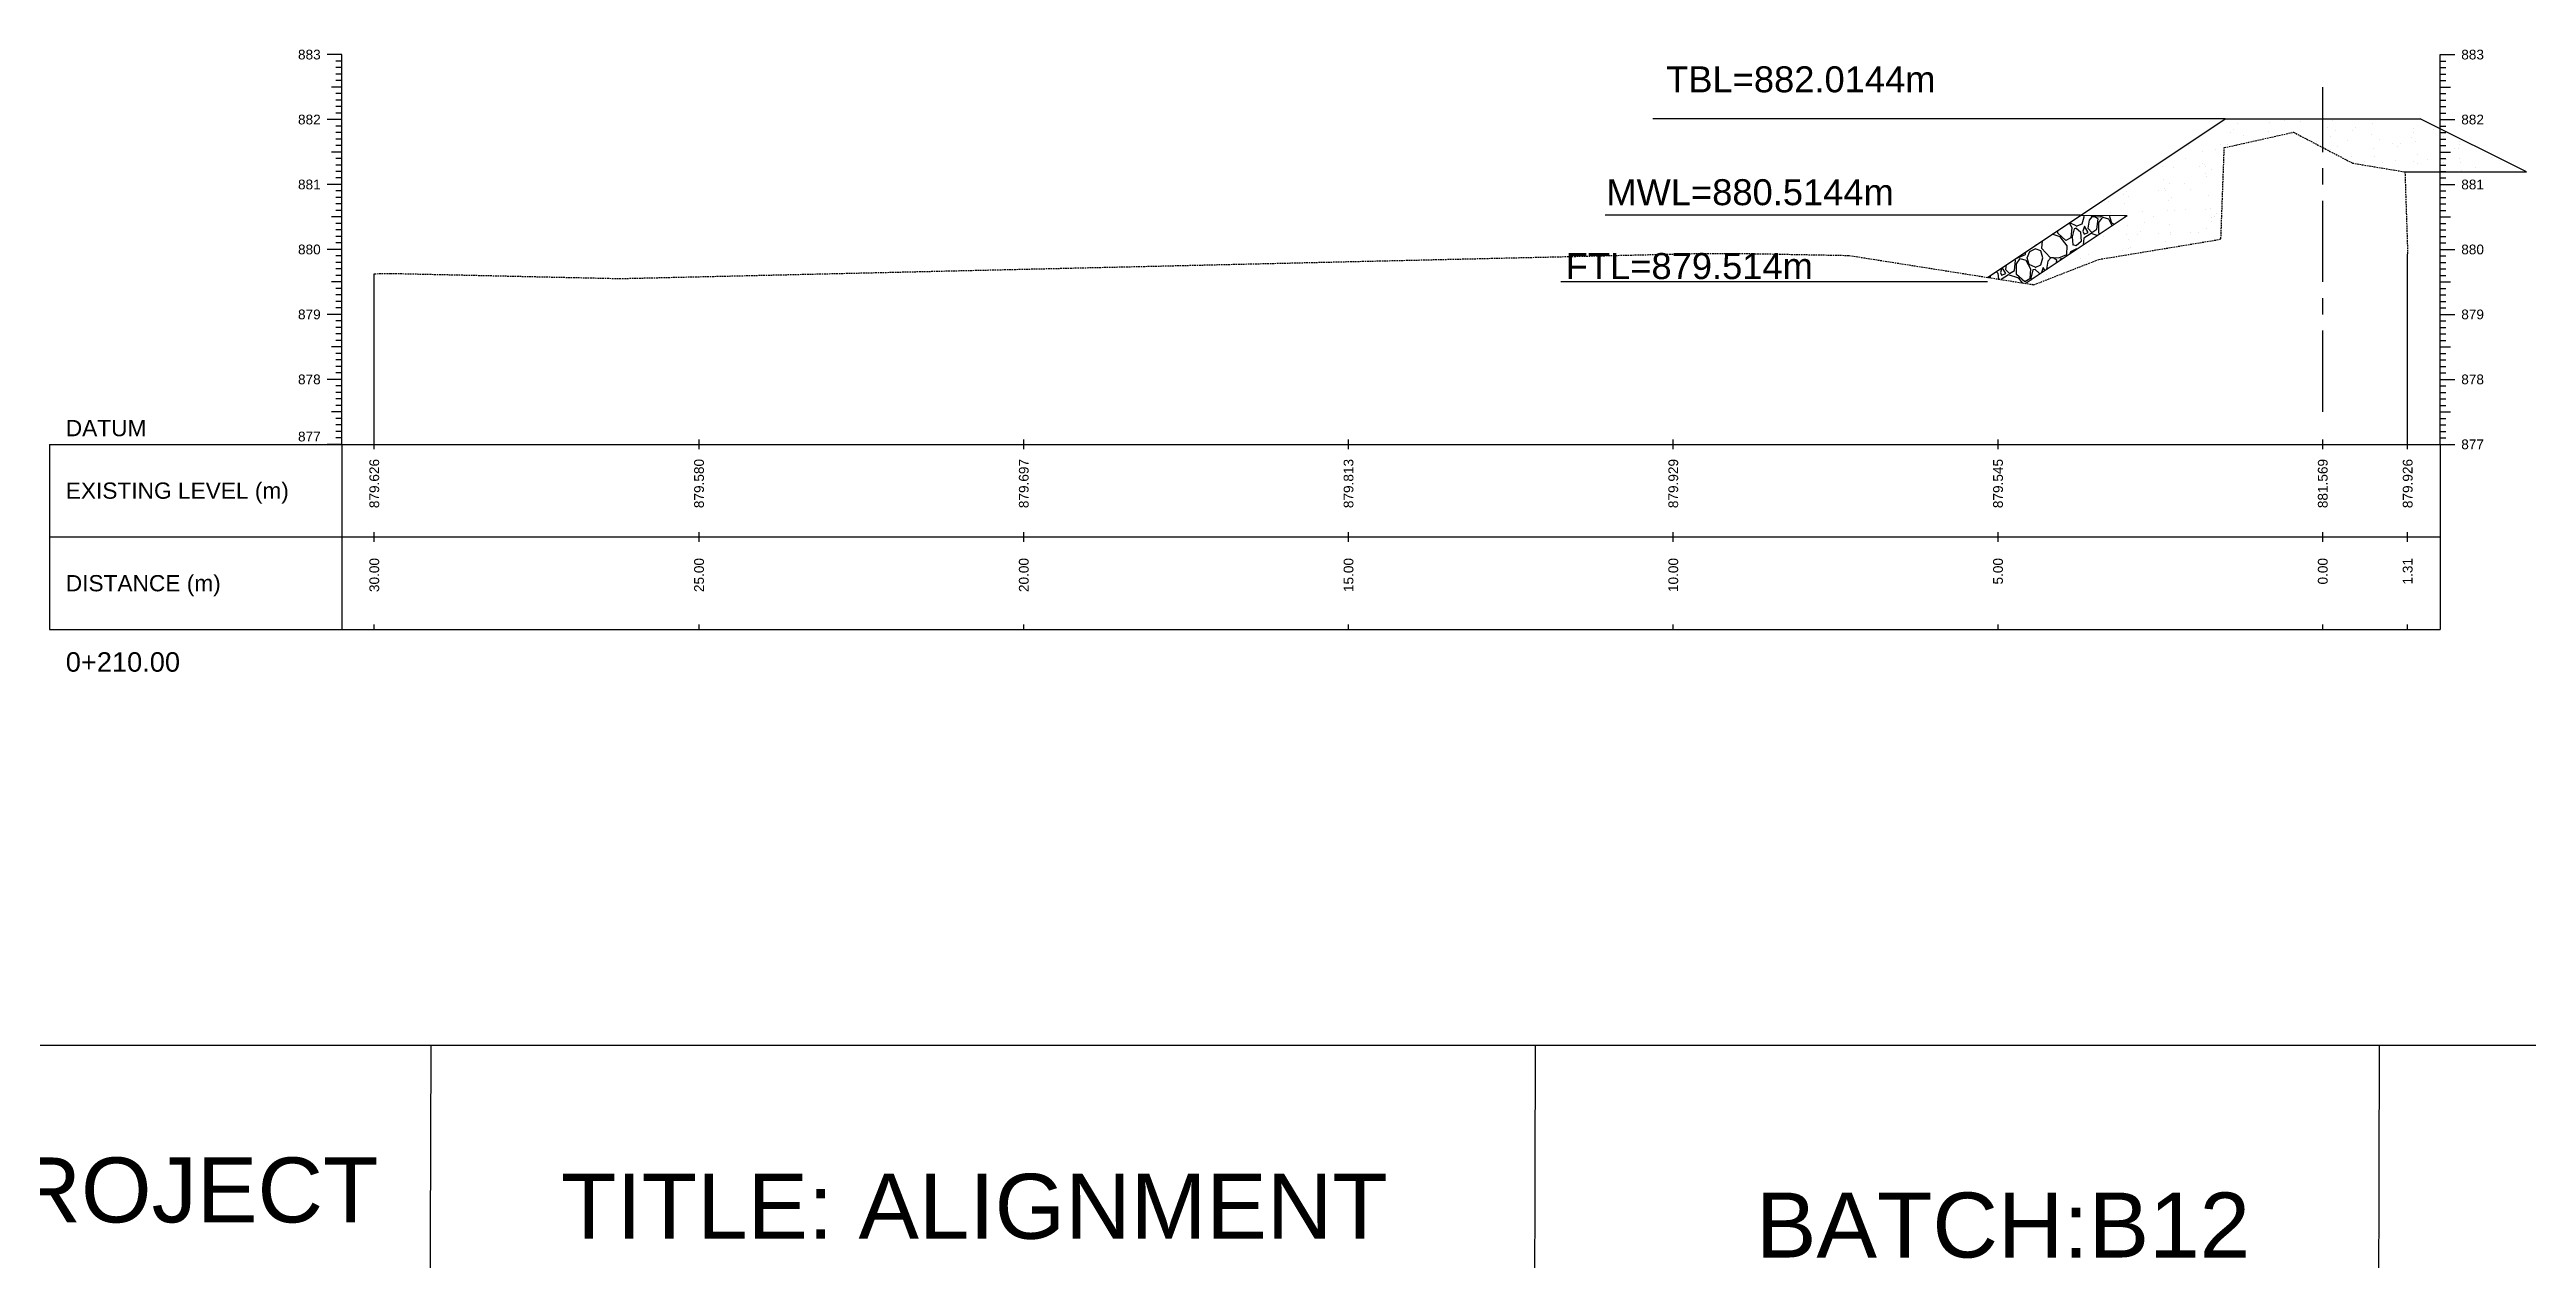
# Model space of a CAD drawing. Header units: millimetres. Extents: x 2640 to 12113, y 6003 to 13668.
# Drawn here: x 3700.3 to 4081.6, y 10712.9 to 10899 of the extents above; entities that cross this region are included whole.
import ezdxf
from ezdxf.enums import TextEntityAlignment as Align

# ---------------------------------------------------------------- set-up
doc = ezdxf.new("R2010")
doc.units = ezdxf.units.MM
doc.linetypes.add('CENTER', pattern=[2, 1.25, -0.25, 0.25, -0.25])
doc.linetypes.add('HIDDEN', pattern=[0.375, 0.25, -0.125])
for name, color, linetype in [('CL', 6, 'CENTER'), ('CS_Drawing', 7, 'Continuous'), ('GL', 3, 'HIDDEN')]:
    doc.layers.add(name, color=color, linetype=linetype)
doc.styles.get("Standard").update_dxf_attribs({"font": 'arial.ttf'})

msp = doc.modelspace()

# ---------------------------------------------------------------- texts
at = {"color": 1, "insert": (3990.656, 10896.456), "char_height": 4, "attachment_point": 3}
msp.add_mtext_dynamic_manual_height_columns('TBL=882.0144m', width=39.40702, gutter_width=20, heights=[0], dxfattribs=at)
at = {"color": 4, "insert": (3984.238, 10879.079), "char_height": 4, "attachment_point": 3}
msp.add_mtext_dynamic_manual_height_columns('MWL=880.5144m', width=39.40702, gutter_width=20, heights=[0], dxfattribs=at)
at = {"color": 6, "insert": (3971.78, 10867.706), "char_height": 4, "attachment_point": 3}
msp.add_mtext_dynamic_manual_height_columns('FTL=879.514m', width=39.40702, gutter_width=20, heights=[0], dxfattribs=at)
at = {"char_height": 10, "attachment_point": 1}
for s, insert in [('PROJECT: OLD TANK PROJECT', (3539.04, 10728.487)), ('TITLE: ALIGNMENT', (3779.04, 10725.972)), ('BATCH:B12', (3963.017, 10723.084))]:
    msp.add_mtext_dynamic_manual_height_columns(s, width=240, gutter_width=500, heights=[0], dxfattribs=dict(at, insert=insert))
at = {"layer": 'CS_Drawing'}
for s, p in [('883', (3742.034, 10898.265)), ('882', (3742.034, 10888.265)), ('881', (3742.034, 10878.265)), ('880', (3742.034, 10868.265)), ('879', (3742.034, 10858.265)), ('878', (3742.034, 10848.265))]:
    msp.add_text(s, height=1.5, dxfattribs=at).set_placement(p, align=Align.MIDDLE_RIGHT)
for s, height, p in [('883', 1.5, (4071.608, 10898.265)), ('882', 1.5, (4071.608, 10888.265)), ('881', 1.5, (4071.608, 10878.265)), ('880', 1.5, (4071.608, 10868.265)), ('879', 1.5, (4071.608, 10858.265)), ('878', 1.5, (4071.608, 10848.265)), ('DATUM', 2.5, (3702.784, 10840.765)), ('877', 1.5, (4071.608, 10838.265)), ('877', 1.5, (4071.608, 10838.265)), ('EXISTING LEVEL (m)', 2.5, (3702.784, 10831.14)), ('DISTANCE (m)', 2.5, (3702.784, 10816.89)), ('0+210.00', 3, (3702.784, 10804.765))]:
    msp.add_text(s, height=height, dxfattribs=at).set_placement(p, align=Align.MIDDLE_LEFT)
msp.add_text('877', height=1.5, dxfattribs=at).set_placement((3742.034, 10838.715), align=Align.RIGHT)
for s, p in [('879.626', (3750.284, 10836.015)), ('879.580', (3800.284, 10836.015)), ('879.697', (3850.284, 10836.015)), ('879.813', (3900.284, 10836.015)), ('879.929', (3950.284, 10836.015)), ('879.545', (4000.284, 10836.015)), ('881.569', (4050.284, 10836.015)), ('879.926', (4063.358, 10836.015)), ('30.00', (3750.284, 10820.765)), ('25.00', (3800.284, 10820.765)), ('20.00', (3850.284, 10820.765)), ('15.00', (3900.284, 10820.765)), ('10.00', (3950.284, 10820.765)), ('5.00', (4000.284, 10820.765)), ('0.00', (4050.284, 10820.765)), ('1.31', (4063.358, 10820.765))]:
    msp.add_text(s, height=1.5, rotation=90, dxfattribs=at).set_placement(p, align=Align.MIDDLE_RIGHT)

# ---------------------------------------------------------------- linework, layer by layer
at = {"color": 1}
msp.add_line((4035.284, 10888.388), (3947.118, 10888.388), dxfattribs=at)
for p, q in [((3998.657, 10863.97), (4035.284, 10888.388)), ((4035.284, 10888.388), (4065.284, 10888.388)), ((4081.649, 10880.205), (4065.284, 10888.388)), ((4004.484, 10863.047), (4020.155, 10873.494)), ((4012.98, 10873.519), (4020.155, 10873.494))]:
    msp.add_line(p, q)
at = {"linetype": 'Continuous'}
for p, q in [((4044.343, 10888.084), (4044.343, 10888.084)), ((4046.906, 10888.01), (4046.906, 10888.01)), ((4050.883, 10888.361), (4050.883, 10888.361)), ((4051.8, 10888.17), (4051.8, 10888.17)), ((4056.694, 10888.33), (4056.694, 10888.33)), ((4064.047, 10888.273), (4064.047, 10888.273)), ((4029.68, 10884.307), (4029.68, 10884.307)), ((4034.574, 10884.467), (4034.574, 10884.467)), ((4035.572, 10884.354), (4035.572, 10884.354)), ((4036.087, 10886.223), (4036.087, 10886.223)), ((4036.516, 10886.691), (4036.516, 10886.691)), ((4037.118, 10887.69), (4037.118, 10887.69)), ((4038.074, 10885.742), (4038.074, 10885.742)), ((4041.933, 10886.406), (4041.933, 10886.406)), ((4042.012, 10887.85), (4042.012, 10887.85)), ((4045.541, 10886.471), (4045.541, 10886.471)), ((4049.256, 10884.947), (4049.256, 10884.947)), ((4051.057, 10887.039), (4051.057, 10887.039)), ((4051.515, 10885.581), (4051.515, 10885.581)), ((4052.197, 10886.652), (4052.197, 10886.652)), ((4054.151, 10885.107), (4054.151, 10885.107)), ((4054.857, 10886.57), (4054.857, 10886.57)), ((4055.286, 10887.038), (4055.286, 10887.038)), ((4057.779, 10885.931), (4057.779, 10885.931)), ((4057.875, 10887.633), (4057.875, 10887.633)), ((4059.045, 10885.267), (4059.045, 10885.267)), ((4061.028, 10884.65), (4061.028, 10884.65)), ((4062.286, 10884.608), (4062.286, 10884.608)), ((4063.939, 10885.427), (4063.939, 10885.427)), ((4064.311, 10886.818), (4064.311, 10886.818)), ((4064.319, 10886.208), (4064.319, 10886.208)), ((4064.493, 10884.886), (4064.493, 10884.886)), ((4067.389, 10886.701), (4067.389, 10886.701)), ((4068.833, 10885.587), (4068.833, 10885.587)), ((4071.293, 10884.897), (4071.293, 10884.897)), ((4071.31, 10884.389), (4071.31, 10884.389)), ((4025.538, 10881.059), (4025.538, 10881.059)), ((4027.298, 10880.872), (4027.298, 10880.872)), ((4029.212, 10882.303), (4029.212, 10882.303)), ((4031.317, 10881.017), (4031.317, 10881.017)), ((4031.746, 10881.485), (4031.746, 10881.485)), ((4031.806, 10883.4), (4031.806, 10883.4)), ((4032.078, 10881.335), (4032.078, 10881.335)), ((4032.193, 10881.032), (4032.193, 10881.032)), ((4033.116, 10880.498), (4033.116, 10880.498)), ((4033.77, 10883.695), (4033.77, 10883.695)), ((4051.511, 10883.589), (4051.511, 10883.589)), ((4052.54, 10884.042), (4052.54, 10884.042)), ((4054.668, 10882.599), (4054.668, 10882.599)), ((4056.663, 10881.832), (4056.663, 10881.832)), ((4058.051, 10883.866), (4058.051, 10883.866)), ((4058.225, 10882.544), (4058.225, 10882.544)), ((4059.54, 10881.612), (4059.54, 10881.612)), ((4061.557, 10881.992), (4061.557, 10881.992)), ((4061.857, 10884.14), (4061.857, 10884.14)), ((4064.25, 10881.774), (4064.25, 10881.774)), ((4064.932, 10882.845), (4064.932, 10882.845)), ((4064.947, 10881.436), (4064.947, 10881.436)), ((4066.451, 10882.152), (4066.451, 10882.152)), ((4068.857, 10881.711), (4068.857, 10881.711)), ((4069.286, 10882.179), (4069.286, 10882.179)), ((4070.61, 10883.826), (4070.61, 10883.826)), ((4071.215, 10883.777), (4071.215, 10883.777)), ((4071.346, 10882.312), (4071.346, 10882.312)), ((4071.487, 10881.712), (4071.487, 10881.712)), ((4071.661, 10880.39), (4071.661, 10880.39)), ((4073.764, 10880.843), (4073.764, 10880.843)), ((4076.24, 10882.472), (4076.24, 10882.472)), ((4019.542, 10876.652), (4019.542, 10876.652)), ((4020.139, 10877.126), (4020.139, 10877.126)), ((4025.033, 10877.286), (4025.033, 10877.286)), ((4025.81, 10878.994), (4025.81, 10878.994)), ((4025.984, 10877.671), (4025.984, 10877.671)), ((4026.073, 10877.376), (4026.073, 10877.376)), ((4026.755, 10878.447), (4026.755, 10878.447)), ((4029, 10878.489), (4029, 10878.489)), ((4029.927, 10877.446), (4029.927, 10877.446)), ((4032.252, 10880.013), (4032.252, 10880.013)), ((4032.434, 10879.427), (4032.434, 10879.427)), ((4032.706, 10876.563), (4032.706, 10876.563)), ((4034.821, 10877.606), (4034.821, 10877.606)), ((4013.224, 10872.226), (4013.542, 10873.305)), ((4013.542, 10873.305), (4013.479, 10873.517)), ((4014.304, 10872.797), (4014.113, 10871.527)), ((4014.748, 10873.305), (4014.304, 10872.797)), ((4014.553, 10873.513), (4014.685, 10873.369)), ((4014.685, 10873.369), (4016.018, 10873.305)), ((4015.129, 10873.305), (4014.748, 10873.305)), ((4015.701, 10872.988), (4015.129, 10873.305)), ((4015.51, 10871.4), (4015.7, 10872.988)), ((4015.828, 10872.416), (4016.399, 10873.242)), ((4016.018, 10873.305), (4016.496, 10873.507)), ((4016.399, 10873.242), (4017.288, 10872.988)), ((4017.23, 10875.712), (4017.23, 10875.712)), ((4017.288, 10872.988), (4017.833, 10871.947)), ((4017.479, 10873.305), (4017.553, 10873.503)), ((4017.796, 10872.289), (4017.479, 10873.305)), ((4017.595, 10873.903), (4017.595, 10873.903)), ((4019.713, 10875.324), (4019.713, 10875.324)), ((4019.716, 10875.33), (4019.716, 10875.33)), ((4019.888, 10873.317), (4019.836, 10873.496)), ((4020.395, 10876.396), (4020.395, 10876.396)), ((4022.489, 10874.063), (4022.489, 10874.063)), ((4024.229, 10873.282), (4024.229, 10873.282)), ((4026.438, 10874.221), (4026.438, 10874.221)), ((4026.546, 10875.811), (4026.546, 10875.811)), ((4026.975, 10876.279), (4026.975, 10876.279)), ((4027.383, 10874.223), (4027.383, 10874.223)), ((4029.226, 10874.393), (4029.226, 10874.393)), ((4032.277, 10874.383), (4032.277, 10874.383)), ((4032.978, 10874.498), (4032.978, 10874.498)), ((4033.152, 10873.176), (4033.152, 10873.176)), ((4033.546, 10873.381), (4033.546, 10873.381)), ((4033.975, 10873.849), (4033.975, 10873.849)), ((4006.218, 10869.01), (4005.985, 10868.797)), ((4007.094, 10869.594), (4007.001, 10868.479)), ((4009.859, 10870.194), (4008.598, 10870.597)), ((4009.478, 10870.765), (4009.478, 10871.183)), ((4010.748, 10869.623), (4009.478, 10870.765)), ((4010.938, 10868.797), (4009.859, 10870.194)), ((4011.51, 10870.067), (4010.748, 10869.623)), ((4011.261, 10872.372), (4011.637, 10871.654)), ((4011.446, 10872.289), (4011.393, 10872.46)), ((4012.335, 10871.908), (4011.446, 10872.289)), ((4011.637, 10871.654), (4011.51, 10870.067)), ((4012.018, 10871.464), (4011.7, 10870.194)), ((4011.7, 10870.194), (4011.827, 10868.987)), ((4012.335, 10868.797), (4011.827, 10868.987)), ((4012.335, 10871.527), (4012.018, 10871.464)), ((4012.335, 10871.845), (4013.224, 10872.226)), ((4012.335, 10871.527), (4012.97, 10870.956)), ((4013.097, 10869.495), (4012.335, 10868.797)), ((4012.97, 10870.956), (4013.097, 10869.495)), ((4013.605, 10871.845), (4013.351, 10871.083)), ((4013.351, 10871.083), (4013.542, 10870.638)), ((4013.478, 10870.003), (4013.393, 10868.987)), ((4014.621, 10870.702), (4013.478, 10870.003)), ((4013.542, 10870.638), (4014.177, 10870.892)), ((4014.177, 10870.892), (4013.605, 10871.845)), ((4014.113, 10871.527), (4014.748, 10870.892)), ((4015.53, 10870.411), (4014.621, 10870.702)), ((4014.748, 10870.892), (4015.51, 10871.4)), ((4015.828, 10870.765), (4015.828, 10872.416)), ((4015.927, 10870.676), (4015.828, 10870.765)), ((4016.506, 10870.29), (4016.506, 10870.29)), ((4018.132, 10872.146), (4017.796, 10872.289)), ((4020.108, 10870.629), (4020.108, 10870.629)), ((4020.17, 10871.88), (4020.17, 10871.88)), ((4020.442, 10869.815), (4020.442, 10869.815)), ((4021.776, 10870.605), (4021.776, 10870.605)), ((4022.205, 10871.073), (4022.205, 10871.073)), ((4022.866, 10872.342), (4022.866, 10872.342)), ((4025.002, 10870.789), (4025.002, 10870.789)), ((4026.087, 10869.466), (4026.087, 10869.466)), ((4026.71, 10872.156), (4026.71, 10872.156)), ((4026.77, 10870.537), (4026.77, 10870.537)), ((4026.884, 10870.834), (4026.884, 10870.834)), ((4029.896, 10870.949), (4029.896, 10870.949)), ((4031.229, 10870.853), (4031.229, 10870.853)), ((4032.448, 10871.517), (4032.448, 10871.517)), ((4033.13, 10872.588), (4033.13, 10872.588)), ((4033.607, 10869.726), (4033.607, 10869.726)), ((4000.894, 10865.461), (4000.651, 10864.733)), ((4001.477, 10864.542), (4000.916, 10865.476)), ((4001.518, 10865.877), (4001.413, 10865.177)), ((4001.413, 10865.177), (4002.048, 10864.542)), ((4002.81, 10865.05), (4003, 10866.638)), ((4003.001, 10866.638), (4002.814, 10866.741)), ((4003.128, 10866.066), (4003.699, 10866.892)), ((4003.128, 10864.415), (4003.128, 10866.066)), ((4003.148, 10866.964), (4003.318, 10866.955)), ((4003.318, 10866.955), (4004.525, 10867.464)), ((4003.699, 10866.892), (4004.588, 10866.638)), ((4004.525, 10867.464), (4004.545, 10867.895)), ((4004.588, 10866.638), (4005.287, 10865.304)), ((4004.779, 10866.955), (4005.16, 10867.971)), ((4005.096, 10865.939), (4004.779, 10866.955)), ((4005.985, 10865.558), (4005.096, 10865.939)), ((4005.16, 10867.971), (4005.985, 10868.352)), ((4005.287, 10865.304), (4005.16, 10863.717)), ((4005.668, 10865.114), (4005.35, 10863.844)), ((4005.985, 10865.177), (4005.668, 10865.114)), ((4005.985, 10868.797), (4005.929, 10868.818)), ((4006.874, 10868.035), (4005.985, 10868.352)), ((4005.985, 10865.495), (4006.874, 10865.876)), ((4005.985, 10865.177), (4006.62, 10864.606)), ((4007.192, 10866.955), (4006.874, 10868.035)), ((4006.874, 10865.876), (4007.192, 10866.955)), ((4007.001, 10868.48), (4008.335, 10867.019)), ((4007.255, 10865.495), (4007.001, 10864.733)), ((4007.512, 10865.066), (4007.255, 10865.495)), ((4007.954, 10866.447), (4007.772, 10865.239)), ((4007.906, 10865.131), (4007.906, 10865.131)), ((4008.398, 10866.955), (4007.954, 10866.447)), ((4008.335, 10867.019), (4009.668, 10866.955)), ((4008.779, 10866.955), (4008.398, 10866.955)), ((4009.351, 10866.638), (4008.779, 10866.955)), ((4009.305, 10866.261), (4009.35, 10866.638)), ((4009.668, 10866.955), (4010.875, 10867.464)), ((4009.876, 10866.641), (4010.049, 10866.892)), ((4010.049, 10866.892), (4010.191, 10866.852)), ((4010.875, 10867.464), (4010.938, 10868.797)), ((4011.389, 10867.65), (4011.51, 10867.971)), ((4011.51, 10867.971), (4012.335, 10868.352)), ((4012.405, 10868.328), (4012.335, 10868.352)), ((4012.948, 10866.883), (4012.948, 10866.883)), ((4014.049, 10866.434), (4014.049, 10866.434)), ((4014.174, 10867.473), (4014.174, 10867.473)), ((4019.459, 10868.076), (4019.459, 10868.076)), ((4019.727, 10867.415), (4019.727, 10867.415)), ((4020.409, 10868.486), (4020.409, 10868.486)), ((4020.616, 10868.493), (4020.616, 10868.493)), ((3998.839, 10864.091), (3998.828, 10863.943)), ((3999.106, 10864.269), (3999.017, 10863.913)), ((3999.99, 10864.858), (4000.27, 10864.606)), ((4000.27, 10864.606), (4000.349, 10863.702)), ((4000.651, 10864.733), (4000.842, 10864.288)), ((4000.778, 10863.653), (4000.776, 10863.634)), ((4001.921, 10864.352), (4000.778, 10863.653)), ((4000.842, 10864.288), (4001.477, 10864.542)), ((4003.509, 10863.844), (4001.921, 10864.352)), ((4002.048, 10864.542), (4002.81, 10865.05)), ((4004.398, 10863.273), (4003.128, 10864.415)), ((4004.074, 10863.112), (4003.509, 10863.844)), ((4005.16, 10863.717), (4004.398, 10863.273)), ((4005.35, 10863.844), (4005.372, 10863.639)), ((4005.51, 10863.5), (4005.51, 10863.5)), ((4005.664, 10863.09), (4005.664, 10863.09)), ((4006.62, 10864.606), (4006.631, 10864.478)), ((4007.001, 10864.733), (4007.004, 10864.727)), ((4007.006, 10863.312), (4007.006, 10863.312)), ((4007.689, 10864.383), (4007.689, 10864.383)), ((4008.08, 10863.809), (4008.08, 10863.809))]:
    msp.add_line(p, q, dxfattribs=at)
at = {"color": 85, "true_color": 0x58ba48}
msp.add_line((4062.938, 10880.205), (4081.649, 10880.205), dxfattribs=at)
at = {"color": 4}
msp.add_line((4012.98, 10873.519), (3939.814, 10873.519), dxfattribs=at)
at = {"color": 6}
msp.add_line((3998.657, 10863.265), (3932.991, 10863.265), dxfattribs=at)
for points in [[(3529.04, 10745.787), (4279.04, 10745.787), (4279.04, 10982.546), (3529.04, 10982.546)], [(3529.04, 10745.787), (4279.04, 10745.787), (4279.04, 10686.127), (3529.04, 10686.127)], [(3759.04, 10745.787), (3929.04, 10745.787), (3928.861, 10686.127), (3758.861, 10686.127)], [(4059.04, 10745.787), (4279.04, 10745.787), (4278.889, 10686.127), (4058.889, 10686.127)]]:
    msp.add_lwpolyline(points, close=True)
at = {"layer": 'CL', "ltscale": 10}
msp.add_line((4050.284, 10843.265), (4050.284, 10893.265), dxfattribs=at)
at = {"layer": 'CS_Drawing'}
for p, q in [((3745.284, 10898.265), (3743.034, 10898.265)), ((3745.284, 10898.265), (3743.709, 10898.265)), ((3745.284, 10898.265), (3744.384, 10898.265)), ((3745.284, 10897.265), (3744.384, 10897.265)), ((3745.284, 10896.265), (3744.384, 10896.265)), ((3745.284, 10838.265), (3745.284, 10898.265)), ((4068.358, 10898.265), (4070.608, 10898.265)), ((4068.358, 10898.265), (4069.933, 10898.265)), ((4068.358, 10898.265), (4069.258, 10898.265)), ((4068.358, 10838.265), (4068.358, 10898.265)), ((4068.358, 10897.265), (4069.258, 10897.265)), ((4068.358, 10896.265), (4069.258, 10896.265)), ((3745.284, 10893.265), (3743.709, 10893.265)), ((3745.284, 10895.265), (3744.384, 10895.265)), ((3745.284, 10894.265), (3744.384, 10894.265)), ((3745.284, 10893.265), (3744.384, 10893.265)), ((3745.284, 10892.265), (3744.384, 10892.265)), ((4068.358, 10895.265), (4069.258, 10895.265)), ((4068.358, 10894.265), (4069.258, 10894.265)), ((4068.358, 10893.265), (4069.933, 10893.265)), ((4068.358, 10893.265), (4069.258, 10893.265)), ((4068.358, 10892.265), (4069.258, 10892.265)), ((3745.284, 10888.265), (3743.034, 10888.265)), ((3745.284, 10888.265), (3743.709, 10888.265)), ((3745.284, 10891.265), (3744.384, 10891.265)), ((3745.284, 10890.265), (3744.384, 10890.265)), ((3745.284, 10889.265), (3744.384, 10889.265)), ((3745.284, 10888.265), (3744.384, 10888.265)), ((4068.358, 10891.265), (4069.258, 10891.265)), ((4068.358, 10890.265), (4069.258, 10890.265)), ((4068.358, 10889.265), (4069.258, 10889.265)), ((4068.358, 10888.265), (4070.608, 10888.265)), ((4068.358, 10888.265), (4069.933, 10888.265)), ((4068.358, 10888.265), (4069.258, 10888.265)), ((3745.284, 10887.265), (3744.384, 10887.265)), ((3745.284, 10886.265), (3744.384, 10886.265)), ((3745.284, 10885.265), (3744.384, 10885.265)), ((3745.284, 10884.265), (3744.384, 10884.265)), ((4068.358, 10887.265), (4069.258, 10887.265)), ((4068.358, 10886.265), (4069.258, 10886.265)), ((4068.358, 10885.265), (4069.258, 10885.265)), ((4068.358, 10884.265), (4069.258, 10884.265)), ((3745.284, 10883.265), (3743.709, 10883.265)), ((3745.284, 10883.265), (3744.384, 10883.265)), ((3745.284, 10882.265), (3744.384, 10882.265)), ((3745.284, 10881.265), (3744.384, 10881.265)), ((4068.358, 10883.265), (4069.933, 10883.265)), ((4068.358, 10883.265), (4069.258, 10883.265)), ((4068.358, 10882.265), (4069.258, 10882.265)), ((4068.358, 10881.265), (4069.258, 10881.265)), ((3745.284, 10878.265), (3743.034, 10878.265)), ((3745.284, 10878.265), (3743.709, 10878.265)), ((3745.284, 10880.265), (3744.384, 10880.265)), ((3745.284, 10879.265), (3744.384, 10879.265)), ((3745.284, 10878.265), (3744.384, 10878.265)), ((3745.284, 10877.265), (3744.384, 10877.265)), ((4068.358, 10880.265), (4069.258, 10880.265)), ((4068.358, 10879.265), (4069.258, 10879.265)), ((4068.358, 10878.265), (4070.608, 10878.265)), ((4068.358, 10878.265), (4069.933, 10878.265)), ((4068.358, 10878.265), (4069.258, 10878.265)), ((4068.358, 10877.265), (4069.258, 10877.265)), ((3745.284, 10873.265), (3743.709, 10873.265)), ((3745.284, 10876.265), (3744.384, 10876.265)), ((3745.284, 10875.265), (3744.384, 10875.265)), ((3745.284, 10874.265), (3744.384, 10874.265)), ((3745.284, 10873.265), (3744.384, 10873.265)), ((4068.358, 10876.265), (4069.258, 10876.265)), ((4068.358, 10875.265), (4069.258, 10875.265)), ((4068.358, 10874.265), (4069.258, 10874.265)), ((4068.358, 10873.265), (4069.933, 10873.265)), ((4068.358, 10873.265), (4069.258, 10873.265)), ((3745.284, 10872.265), (3744.384, 10872.265)), ((3745.284, 10871.265), (3744.384, 10871.265)), ((3745.284, 10870.265), (3744.384, 10870.265)), ((3745.284, 10869.265), (3744.384, 10869.265)), ((4068.358, 10872.265), (4069.258, 10872.265)), ((4068.358, 10871.265), (4069.258, 10871.265)), ((4068.358, 10870.265), (4069.258, 10870.265)), ((4068.358, 10869.265), (4069.258, 10869.265)), ((3745.284, 10868.265), (3743.034, 10868.265)), ((3745.284, 10868.265), (3743.709, 10868.265)), ((3745.284, 10868.265), (3744.384, 10868.265)), ((3745.284, 10867.265), (3744.384, 10867.265)), ((3745.284, 10866.265), (3744.384, 10866.265)), ((3745.284, 10865.265), (3744.384, 10865.265)), ((4063.358, 10838.265), (4063.358, 10867.525)), ((4068.358, 10868.265), (4070.608, 10868.265)), ((4068.358, 10868.265), (4069.933, 10868.265)), ((4068.358, 10868.265), (4069.258, 10868.265)), ((4068.358, 10867.265), (4069.258, 10867.265)), ((4068.358, 10866.265), (4069.258, 10866.265)), ((4068.358, 10865.265), (4069.258, 10865.265)), ((3745.284, 10863.265), (3743.709, 10863.265)), ((3745.284, 10864.265), (3744.384, 10864.265)), ((3745.284, 10863.265), (3744.384, 10863.265)), ((3745.284, 10862.265), (3744.384, 10862.265)), ((3745.284, 10861.265), (3744.384, 10861.265)), ((3750.284, 10838.265), (3750.284, 10864.525)), ((4068.358, 10864.265), (4069.258, 10864.265)), ((4068.358, 10863.265), (4069.933, 10863.265)), ((4068.358, 10863.265), (4069.258, 10863.265)), ((4068.358, 10862.265), (4069.258, 10862.265)), ((4068.358, 10861.265), (4069.258, 10861.265)), ((3745.284, 10858.265), (3743.034, 10858.265)), ((3745.284, 10858.265), (3743.709, 10858.265)), ((3745.284, 10860.265), (3744.384, 10860.265)), ((3745.284, 10859.265), (3744.384, 10859.265)), ((3745.284, 10858.265), (3744.384, 10858.265)), ((4068.358, 10860.265), (4069.258, 10860.265)), ((4068.358, 10859.265), (4069.258, 10859.265)), ((4068.358, 10858.265), (4070.608, 10858.265)), ((4068.358, 10858.265), (4069.933, 10858.265)), ((4068.358, 10858.265), (4069.258, 10858.265)), ((3745.284, 10857.265), (3744.384, 10857.265)), ((3745.284, 10856.265), (3744.384, 10856.265)), ((3745.284, 10855.265), (3744.384, 10855.265)), ((3745.284, 10854.265), (3744.384, 10854.265)), ((4068.358, 10857.265), (4069.258, 10857.265)), ((4068.358, 10856.265), (4069.258, 10856.265)), ((4068.358, 10855.265), (4069.258, 10855.265)), ((4068.358, 10854.265), (4069.258, 10854.265)), ((3745.284, 10853.265), (3743.709, 10853.265)), ((3745.284, 10853.265), (3744.384, 10853.265)), ((3745.284, 10852.265), (3744.384, 10852.265)), ((3745.284, 10851.265), (3744.384, 10851.265)), ((3745.284, 10850.265), (3744.384, 10850.265)), ((4068.358, 10853.265), (4069.933, 10853.265)), ((4068.358, 10853.265), (4069.258, 10853.265)), ((4068.358, 10852.265), (4069.258, 10852.265)), ((4068.358, 10851.265), (4069.258, 10851.265)), ((4068.358, 10850.265), (4069.258, 10850.265)), ((3745.284, 10848.265), (3743.034, 10848.265)), ((3745.284, 10848.265), (3743.709, 10848.265)), ((3745.284, 10849.265), (3744.384, 10849.265)), ((3745.284, 10848.265), (3744.384, 10848.265)), ((3745.284, 10847.265), (3744.384, 10847.265)), ((3745.284, 10846.265), (3744.384, 10846.265)), ((4068.358, 10849.265), (4069.258, 10849.265)), ((4068.358, 10848.265), (4070.608, 10848.265)), ((4068.358, 10848.265), (4069.933, 10848.265)), ((4068.358, 10848.265), (4069.258, 10848.265)), ((4068.358, 10847.265), (4069.258, 10847.265)), ((4068.358, 10846.265), (4069.258, 10846.265)), ((3745.284, 10843.265), (3743.709, 10843.265)), ((3745.284, 10845.265), (3744.384, 10845.265)), ((3745.284, 10844.265), (3744.384, 10844.265)), ((3745.284, 10843.265), (3744.384, 10843.265)), ((3745.284, 10842.265), (3744.384, 10842.265)), ((4068.358, 10845.265), (4069.258, 10845.265)), ((4068.358, 10844.265), (4069.258, 10844.265)), ((4068.358, 10843.265), (4069.933, 10843.265)), ((4068.358, 10843.265), (4069.258, 10843.265)), ((4068.358, 10842.265), (4069.258, 10842.265)), ((3745.284, 10841.265), (3744.384, 10841.265)), ((3745.284, 10840.265), (3744.384, 10840.265)), ((3745.284, 10839.265), (3744.384, 10839.265)), ((3750.284, 10837.515), (3750.284, 10839.015)), ((3800.284, 10837.515), (3800.284, 10839.015)), ((3850.284, 10837.515), (3850.284, 10839.015)), ((3900.284, 10837.515), (3900.284, 10839.015)), ((3950.284, 10837.515), (3950.284, 10839.015)), ((4000.284, 10837.515), (4000.284, 10839.015)), ((4050.284, 10837.515), (4050.284, 10839.015)), ((4063.358, 10837.515), (4063.358, 10839.015)), ((4068.358, 10841.265), (4069.258, 10841.265)), ((4068.358, 10840.265), (4069.258, 10840.265)), ((4068.358, 10839.265), (4069.258, 10839.265)), ((3700.284, 10838.265), (3745.284, 10838.265)), ((3700.284, 10838.265), (3700.284, 10809.765)), ((3745.284, 10838.265), (3743.034, 10838.265)), ((3745.284, 10838.265), (3743.709, 10838.265)), ((3745.284, 10838.265), (3744.384, 10838.265)), ((3745.284, 10838.265), (4068.358, 10838.265)), ((3745.284, 10838.265), (3745.284, 10809.765)), ((4068.358, 10838.265), (4070.608, 10838.265)), ((4068.358, 10838.265), (4069.933, 10838.265)), ((4068.358, 10838.265), (4069.258, 10838.265)), ((4068.358, 10838.265), (4068.358, 10809.765)), ((3700.284, 10824.015), (3745.284, 10824.015)), ((3745.284, 10824.015), (4068.358, 10824.015)), ((3745.284, 10824.015), (4068.358, 10824.015)), ((3750.284, 10823.265), (3750.284, 10824.765)), ((3800.284, 10823.265), (3800.284, 10824.765)), ((3850.284, 10823.265), (3850.284, 10824.765)), ((3900.284, 10823.265), (3900.284, 10824.765)), ((3950.284, 10823.265), (3950.284, 10824.765)), ((4000.284, 10823.265), (4000.284, 10824.765)), ((4050.284, 10823.265), (4050.284, 10824.765)), ((4063.358, 10823.265), (4063.358, 10824.765)), ((3700.284, 10809.765), (3745.284, 10809.765)), ((3745.284, 10809.765), (4068.358, 10809.765)), ((3750.284, 10809.765), (3750.284, 10810.515)), ((3800.284, 10809.765), (3800.284, 10810.515)), ((3850.284, 10809.765), (3850.284, 10810.515)), ((3900.284, 10809.765), (3900.284, 10810.515)), ((3950.284, 10809.765), (3950.284, 10810.515)), ((4000.284, 10809.765), (4000.284, 10810.515)), ((4050.284, 10809.765), (4050.284, 10810.515)), ((4063.358, 10809.765), (4063.358, 10810.515))]:
    msp.add_line(p, q, dxfattribs=at)
at = {"layer": 'GL'}
msp.add_lwpolyline([(3750.284, 10864.525), (3752.77, 10864.585), (3788.054, 10863.785), (3955.141, 10867.665), (3962.832, 10867.615), (3977.344, 10867.345), (4005.818, 10862.835), (4015.816, 10866.735), (4033.968, 10869.735), (4034.605, 10869.925), (4035.124, 10883.935), (4045.777, 10886.315), (4050.284, 10883.955), (4054.845, 10881.565), (4062.938, 10880.205), (4063.358, 10867.525)], dxfattribs=at)

msp.set_redraw_order([(e.dxf.handle, doc.entitydb.next_handle()) for e in msp.query("TEXT MTEXT ATTDEF DIMENSION ARC_DIMENSION")])  # texts and dimensions are drawn at this point

doc.saveas('drawing.dxf')
